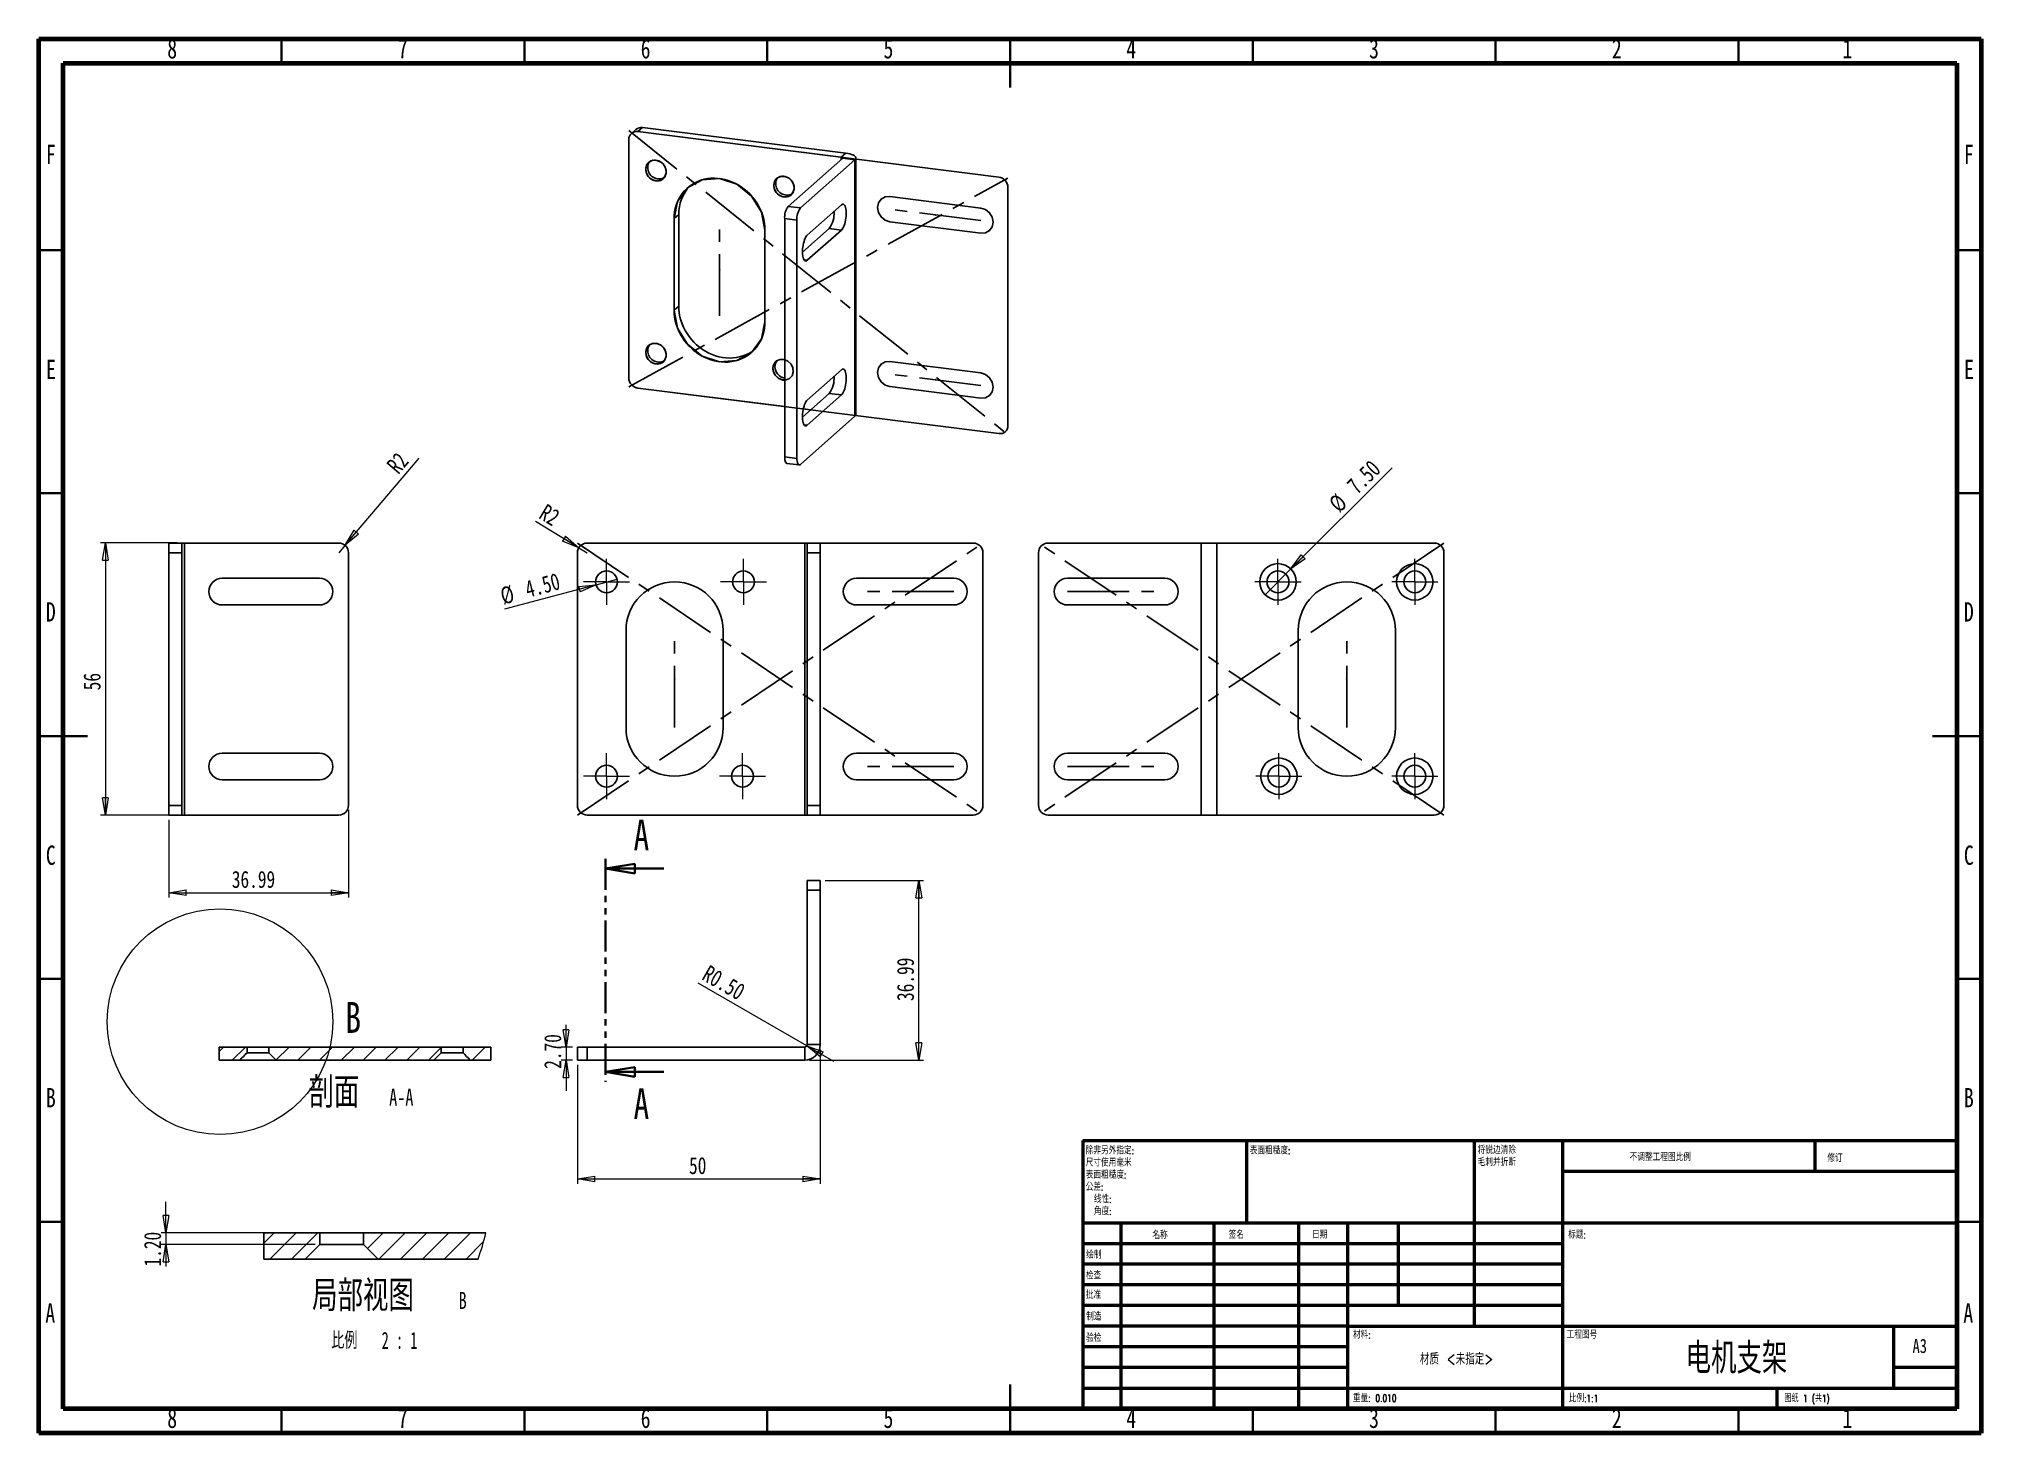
# Model space of a CAD drawing. Header units: millimetres. Extents: x 15 to 415, y 5 to 292.
import ezdxf

# ---------------------------------------------------------------- set-up
doc = ezdxf.new("R2010")
doc.units = ezdxf.units.MM
doc.header["$PDSIZE"] = -1
doc.linetypes.add('CENTERX2', pattern=[20.32, 12.7, -2.54, 2.54, -2.54])
doc.linetypes.add('PHANTOM', pattern=[12.7, 6.35, -1.27, 1.27, -1.27, 1.27, -1.27])
doc.styles.add('SLDTEXTSTYLE0', font='TXT', dxfattribs={"width": 0.75})
doc.styles.add('SLDTEXTSTYLE1', font='TXT', dxfattribs={"width": 0.75, "bigfont": 'bigfont'})
doc.styles.add('SLDTEXTSTYLE2', font='TXT', dxfattribs={"width": 0.694444, "bigfont": 'bigfont'})
doc.styles.add('SLDTEXTSTYLE3', font='TXT', dxfattribs={"width": 0.7})
doc.styles.add('SLDTEXTSTYLE4', font='TXT', dxfattribs={"width": 0.7, "bigfont": 'bigfont'})
doc.styles.add('SLDTEXTSTYLE5', font='TXT', dxfattribs={"width": 0.62})
doc.dimstyles.new('SLDDIMSTYLE0', dxfattribs={"dimtxt": 3.5, "dimasz": 3.556, "dimexe": 0, "dimexo": 0.0625, "dimgap": 0.875, "dimtad": 1, "dimrnd": 1e-09, "dimzin": 12, "dimdsep": 46, "dimtxsty": 'SLDTEXTSTYLE0', "dimblk1": 'CLOSED', "dimblk2": 'CLOSED', "dimsah": 1, "dimcen": 0, "dimadec": 0, "dimazin": 3, "dimtfac": 1, "dimtofl": 0, "dimtmove": 0, "dimatfit": 3, "dimldrblk": 'CLOSED', "dimfxl": 1, "dimfrac": 2, "dimtolj": 1, "dimtzin": 12, "dimarcsym": 0})
doc.dimstyles.new('SLDDIMSTYLE1', dxfattribs={"dimtxt": 3.5, "dimasz": 3.556, "dimexe": 0, "dimexo": 0.0625, "dimgap": 0.875, "dimtad": 1, "dimrnd": 1e-09, "dimzin": 4, "dimdsep": 46, "dimtxsty": 'SLDTEXTSTYLE0', "dimblk1": 'NONE', "dimblk2": 'CLOSED', "dimsah": 1, "dimcen": 0, "dimadec": 0, "dimazin": 1, "dimtfac": 1, "dimtmove": 0, "dimatfit": 3, "dimldrblk": 'NONE', "dimfxl": 1, "dimfrac": 2, "dimtolj": 1, "dimtzin": 12, "dimarcsym": 0})
doc.dimstyles.new('SLDDIMSTYLE2', dxfattribs={"dimtxt": 3.5, "dimasz": 3.556, "dimexe": 0, "dimexo": 0.0625, "dimgap": 0.875, "dimtad": 1, "dimrnd": 1e-09, "dimzin": 12, "dimdsep": 46, "dimtxsty": 'SLDTEXTSTYLE0', "dimblk1": 'CLOSED', "dimblk2": 'CLOSED', "dimsah": 1, "dimcen": 0.09, "dimadec": 0, "dimazin": 3, "dimtfac": 1, "dimtofl": 0, "dimtmove": 0, "dimatfit": 3, "dimldrblk": 'CLOSED', "dimfxl": 1, "dimfrac": 2, "dimtolj": 1, "dimtzin": 12, "dimarcsym": 0})
doc.dimstyles.new('SLDDIMSTYLE3', dxfattribs={"dimtxt": 3.5, "dimasz": 3.556, "dimexe": 0, "dimexo": 0.0625, "dimgap": 0.875, "dimtad": 1, "dimrnd": 1e-09, "dimzin": 4, "dimdsep": 46, "dimtxsty": 'SLDTEXTSTYLE0', "dimblk1": 'CLOSED', "dimblk2": 'CLOSED', "dimsah": 1, "dimcen": 0.09, "dimadec": 0, "dimazin": 1, "dimtfac": 1, "dimtmove": 0, "dimatfit": 0, "dimldrblk": 'CLOSED', "dimfxl": 1, "dimfrac": 2, "dimtolj": 1, "dimtzin": 12, "dimarcsym": 0})
doc.dimstyles.new('SLDDIMSTYLE4', dxfattribs={"dimtxt": 3.5, "dimasz": 3.556, "dimexe": 0, "dimexo": 0.0625, "dimgap": 0.875, "dimtad": 1, "dimrnd": 1e-09, "dimzin": 0, "dimdsep": 46, "dimtxsty": 'SLDTEXTSTYLE0', "dimblk1": 'CLOSED', "dimblk2": 'CLOSED', "dimsah": 1, "dimcen": 0, "dimadec": 0, "dimazin": 0, "dimtfac": 1, "dimtofl": 0, "dimtmove": 1, "dimatfit": 3, "dimldrblk": 'CLOSED', "dimfxl": 1, "dimfrac": 2, "dimtolj": 1, "dimtzin": 12, "dimarcsym": 0})
doc.dimstyles.new('SLDDIMSTYLE5', dxfattribs={"dimtxt": 3.5, "dimasz": 3.556, "dimexe": 0, "dimexo": 0.0625, "dimgap": 0.875, "dimtad": 1, "dimlfac": 0.5, "dimrnd": 1e-09, "dimzin": 4, "dimdsep": 46, "dimtxsty": 'SLDTEXTSTYLE0', "dimblk1": 'CLOSED', "dimblk2": 'CLOSED', "dimsah": 1, "dimcen": 0.09, "dimadec": 0, "dimazin": 1, "dimtfac": 1, "dimtmove": 0, "dimatfit": 0, "dimldrblk": 'CLOSED', "dimfxl": 1, "dimfrac": 2, "dimtolj": 1, "dimtzin": 12, "dimarcsym": 0})

msp = doc.modelspace()

# ---------------------------------------------------------------- texts
at = {"color": 7, "linetype": 'Continuous', "lineweight": 0}
for s, insert, char_height, attachment_point, style in [('8', (42.46, 291.946), 3.969, 2, 'SLDTEXTSTYLE0'), ('7', (89.96, 291.946), 3.969, 2, 'SLDTEXTSTYLE0'), ('6', (139.96, 291.946), 3.969, 2, 'SLDTEXTSTYLE0'), ('5', (189.96, 291.946), 3.969, 2, 'SLDTEXTSTYLE0'), ('4', (239.96, 291.946), 3.969, 2, 'SLDTEXTSTYLE0'), ('3', (289.96, 291.946), 3.969, 2, 'SLDTEXTSTYLE0'), ('2', (339.96, 291.946), 3.969, 2, 'SLDTEXTSTYLE0'), ('1', (387.46, 291.946), 3.969, 2, 'SLDTEXTSTYLE0'), ('F', (17.458, 270.196), 3.969, 2, 'SLDTEXTSTYLE0'), ('F', (412.458, 270.196), 3.969, 2, 'SLDTEXTSTYLE0'), ('E', (17.508, 225.946), 3.969, 2, 'SLDTEXTSTYLE0'), ('E', (412.508, 225.946), 3.969, 2, 'SLDTEXTSTYLE0'), ('D', (17.453, 176.037), 3.969, 2, 'SLDTEXTSTYLE0'), ('D', (412.453, 176.037), 3.969, 2, 'SLDTEXTSTYLE0'), ('C', (17.459, 125.946), 3.969, 2, 'SLDTEXTSTYLE0'), ('C', (412.459, 125.946), 3.969, 2, 'SLDTEXTSTYLE0'), ('B', (17.471, 76.037), 3.969, 2, 'SLDTEXTSTYLE0'), ('B', (412.471, 76.037), 3.969, 2, 'SLDTEXTSTYLE0'), ('表面粗糙度:', (264.371, 63.919), 1.5, 1, 'SLDTEXTSTYLE1'), ('不调整工程图比例', (342.615, 62.533), 1.5, 1, 'SLDTEXTSTYLE1'), ('修订', (383.328, 62.335), 1.5, 1, 'SLDTEXTSTYLE1'), ('名称', (244.322, 46.501), 1.5, 1, 'SLDTEXTSTYLE1'), ('签名', (260.034, 46.562), 1.5, 1, 'SLDTEXTSTYLE1'), ('日期', (277.215, 46.576), 1.5, 1, 'SLDTEXTSTYLE1'), ('标题:', (329.956, 46.576), 1.5, 1, 'SLDTEXTSTYLE1'), ('绘制', (230.685, 42.43), 1.5, 1, 'SLDTEXTSTYLE1'), ('检查', (230.624, 38.154), 1.5, 1, 'SLDTEXTSTYLE1'), ('批准', (230.622, 34.177), 1.5, 1, 'SLDTEXTSTYLE1'), ('A', (17.34, 31.696), 3.969, 2, 'SLDTEXTSTYLE0'), ('制造', (230.682, 29.734), 1.5, 1, 'SLDTEXTSTYLE1'), ('A', (412.34, 31.696), 3.969, 2, 'SLDTEXTSTYLE0'), ('验检', (230.677, 25.35), 1.5, 1, 'SLDTEXTSTYLE1'), ('材料:', (285.646, 25.986), 1.5, 1, 'SLDTEXTSTYLE1'), ('工程图号', (329.629, 25.986), 1.5, 1, 'SLDTEXTSTYLE1'), ('电机支架', (364.612, 23.607), 6.35, 2, 'SLDTEXTSTYLE1'), ('A3', (400.871, 24.406), 2.9104, 1, 'SLDTEXTSTYLE0'), ('材质 <未指定>', (306.966, 21.486), 2.3813, 2, 'SLDTEXTSTYLE1'), ('重量: 0.010', (285.618, 12.949), 1.4986, 1, 'SLDTEXTSTYLE1'), ('比例:1:1', (330.074, 12.9), 1.5, 1, 'SLDTEXTSTYLE1'), ('图纸 1 (共1)', (374.478, 12.9), 1.5, 1, 'SLDTEXTSTYLE2'), ('8', (42.46, 10.037), 3.969, 2, 'SLDTEXTSTYLE0'), ('7', (89.96, 10.037), 3.969, 2, 'SLDTEXTSTYLE0'), ('6', (139.96, 10.037), 3.969, 2, 'SLDTEXTSTYLE0'), ('5', (189.96, 10.037), 3.969, 2, 'SLDTEXTSTYLE0'), ('4', (239.96, 10.037), 3.969, 2, 'SLDTEXTSTYLE0'), ('3', (289.96, 10.037), 3.969, 2, 'SLDTEXTSTYLE0'), ('2', (339.96, 10.037), 3.969, 2, 'SLDTEXTSTYLE0'), ('1', (387.46, 10.037), 3.969, 2, 'SLDTEXTSTYLE0')]:
    msp.add_mtext(s, dxfattribs=dict(at, insert=insert, char_height=char_height, attachment_point=attachment_point, style=style))
at = {"color": 7, "linetype": 'Continuous', "char_height": 6.35, "attachment_point": 1, "style": 'SLDTEXTSTYLE0'}
for insert in [(137.466, 131.292), (137.466, 75.985)]:
    msp.add_mtext('A', dxfattribs=dict(at, insert=insert))
at = {"color": 7, "linetype": 'Continuous', "lineweight": 18, "insert": (78.118, 93.747), "char_height": 6.35, "attachment_point": 1, "style": 'SLDTEXTSTYLE0'}
msp.add_mtext('B', dxfattribs=at)

# ---------------------------------------------------------------- blocks, each defined once
blk = doc.blocks.new('SW_NOTE_0')
at = {"color": 0, "linetype": 'Continuous', "lineweight": 0, "char_height": 1.5, "attachment_point": 1, "style": 'SLDTEXTSTYLE1'}
for s, insert in [('除非另外指定:', (0, 1.93)), ('表面粗糙度:', (0, -3.07)), ('尺寸使用毫米', (0, -0.57)), ('公差:', (0, -5.57)), ('线性:', (1.69, -8.07)), ('角度:', (1.69, -10.57))]:
    blk.add_mtext(s, dxfattribs=dict(at, insert=insert))
blk = doc.blocks.new('SW_NOTE_1')
at = {"color": 0, "linetype": 'Continuous', "lineweight": 0, "char_height": 1.5, "attachment_point": 1, "style": 'SLDTEXTSTYLE1'}
for s, insert in [('将锐边清除', (0, 1.93)), ('毛刺并折断', (0, -0.57))]:
    blk.add_mtext(s, dxfattribs=dict(at, insert=insert))
blk = doc.blocks.new('_Closed')
at = {"color": 0, "linetype": 'ByBlock', "lineweight": -2}
for p, q in [((-1, 0.166667), (0, 0)), ((-1, 0.166667), (-1, -0.166667)), ((0, 0), (-1, -0.166667)), ((0, 0), (-1, 0))]:
    blk.add_line(p, q, dxfattribs=at)
blk = doc.blocks.new('_D')
at = {"color": 7, "linetype": 'Continuous', "lineweight": 18, "transparency": 16777216}
for q in [(117.28, 192.65), (127.92, 186.23)]:
    blk.add_line((126.21, 187.26), q, dxfattribs=at)
at = {"color": 7, "linetype": 'Continuous', "lineweight": 18, "transparency": 16777216, "xscale": 3.556, "yscale": 3.556, "rotation": 328.8845083112616}
blk.add_blockref('_Closed', (126.21, 187.26, -15.8), dxfattribs=at)
at = {"color": 7, "linetype": 'Continuous', "lineweight": 18, "transparency": 16777216, "insert": (119.56, 196.43), "char_height": 3.5, "attachment_point": 1, "rotation": 328.8845, "style": 'SLDTEXTSTYLE0'}
blk.add_mtext('R2', dxfattribs=at)
blk = doc.blocks.new('_D_1')
at = {"color": 7, "linetype": 'Continuous', "lineweight": 18, "transparency": 16777216}
for q in [(134.09, 180.81), (110.89, 174.59)]:
    blk.add_line((129.75, 179.64), q, dxfattribs=at)
at = {"color": 7, "linetype": 'Continuous', "lineweight": 18, "transparency": 16777216, "xscale": 3.556, "yscale": 3.556, "rotation": 14.9999999999998}
blk.add_blockref('_Closed', (129.75, 179.64, -15.8), dxfattribs=at)
at = {"color": 7, "linetype": 'Continuous', "lineweight": 18, "transparency": 16777216, "char_height": 3.5, "attachment_point": 1, "rotation": 15, "style": 'SLDTEXTSTYLE0'}
for s, insert in [('4.50', (114.82, 180.32)), ('%%c', (109.73, 178.9))]:
    blk.add_mtext(s, dxfattribs=dict(at, insert=insert))
blk = doc.blocks.new('_None')
blk = doc.blocks.new('SW_CENTERMARKSYMBOL_0')
at = {"color": 0, "linetype": 'Continuous', "lineweight": 0}
for p, q in [((0, 2.5), (0, 4.75)), ((-2.5, 0), (-4.75, 0)), ((0, 0), (-2.5, 0)), ((0, 0), (0, 2.5)), ((0, 0), (0, -2.5)), ((0, 0), (2.5, 0)), ((2.5, 0), (4.75, 0)), ((0, -2.5), (0, -4.75))]:
    blk.add_line(p, q, dxfattribs=at)
blk = doc.blocks.new('SW_CENTERMARKSYMBOL_1')
at = {"color": 0, "linetype": 'Continuous', "lineweight": 0}
for p, q in [((0, 2.5), (0, 4.75)), ((-2.5, 0), (-4.75, 0)), ((0, 0), (-2.5, 0)), ((0, 0), (0, 2.5)), ((0, 0), (0, -2.5)), ((0, 0), (2.5, 0)), ((2.5, 0), (4.75, 0)), ((0, -2.5), (0, -4.75))]:
    blk.add_line(p, q, dxfattribs=at)
blk = doc.blocks.new('SW_CENTERMARKSYMBOL_2')
at = {"color": 0, "linetype": 'Continuous', "lineweight": 0}
for p, q in [((0, 2.5), (0, 4.75)), ((-2.5, 0), (-4.75, 0)), ((0, 0), (-2.5, 0)), ((0, 0), (0, 2.5)), ((0, 0), (0, -2.5)), ((0, 0), (2.5, 0)), ((2.5, 0), (4.75, 0)), ((0, -2.5), (0, -4.75))]:
    blk.add_line(p, q, dxfattribs=at)
blk = doc.blocks.new('SW_CENTERMARKSYMBOL_3')
at = {"color": 0, "linetype": 'Continuous', "lineweight": 0}
for p, q in [((0, 2.5), (0, 4.75)), ((-2.5, 0), (-4.75, 0)), ((0, 0), (-2.5, 0)), ((0, 0), (0, 2.5)), ((0, 0), (0, -2.5)), ((0, 0), (2.5, 0)), ((2.5, 0), (4.75, 0)), ((0, -2.5), (0, -4.75))]:
    blk.add_line(p, q, dxfattribs=at)
blk = doc.blocks.new('_D_2')
at = {"color": 7, "linetype": 'Continuous', "lineweight": 18, "transparency": 16777216}
for p, q in [((78.77, 133.23), (78.77, 115.23)), ((41.78, 131.23), (41.78, 115.23)), ((41.78, 116.23), (78.77, 116.23))]:
    blk.add_line(p, q, dxfattribs=at)
at = {"color": 7, "linetype": 'Continuous', "lineweight": 18, "transparency": 16777216, "xscale": 3.556, "yscale": 3.556, "rotation": 180.0000000000004}
blk.add_blockref('_Closed', (41.78, 116.23, -16.75), dxfattribs=at)
at = {"color": 7, "linetype": 'Continuous', "lineweight": 18, "transparency": 16777216, "xscale": 3.556, "yscale": 3.556}
blk.add_blockref('_Closed', (78.77, 116.23, -16.75), dxfattribs=at)
at = {"color": 7, "linetype": 'Continuous', "lineweight": 18, "transparency": 16777216, "insert": (54.74, 120.74), "char_height": 3.5, "attachment_point": 1, "style": 'SLDTEXTSTYLE0'}
blk.add_mtext('36.99', dxfattribs=at)
blk = doc.blocks.new('_D_3')
at = {"color": 7, "linetype": 'Continuous', "lineweight": 18, "transparency": 16777216}
for p, q in [((43.48, 188.23), (27.71, 188.23)), ((28.71, 188.23), (28.71, 132.23)), ((43.48, 132.23), (27.71, 132.23))]:
    blk.add_line(p, q, dxfattribs=at)
at = {"color": 7, "linetype": 'Continuous', "lineweight": 18, "transparency": 16777216, "xscale": 3.556, "yscale": 3.556}
for p, rotation in [((28.71, 188.23, -16.75), 90.00000000000037), ((28.71, 132.23, -16.75), 270.0000000000004)]:
    blk.add_blockref('_Closed', p, dxfattribs=dict(at, rotation=rotation))
at = {"color": 7, "linetype": 'Continuous', "lineweight": 18, "transparency": 16777216, "insert": (24.19, 157.9), "char_height": 3.5, "attachment_point": 1, "rotation": 90, "style": 'SLDTEXTSTYLE0'}
blk.add_mtext('56', dxfattribs=at)
blk = doc.blocks.new('_D_4')
at = {"color": 7, "linetype": 'Continuous', "lineweight": 18, "transparency": 16777216}
for q in [(93.31, 205.68), (76.77, 186.23)]:
    blk.add_line((78.07, 187.75), q, dxfattribs=at)
at = {"color": 7, "linetype": 'Continuous', "lineweight": 18, "transparency": 16777216, "xscale": 3.556, "yscale": 3.556, "rotation": 229.6319067888719}
blk.add_blockref('_Closed', (78.07, 187.75, -16.75), dxfattribs=at)
at = {"color": 7, "linetype": 'Continuous', "lineweight": 18, "transparency": 16777216, "insert": (86.38, 204.46), "char_height": 3.5, "attachment_point": 1, "rotation": 49.6319, "style": 'SLDTEXTSTYLE0'}
blk.add_mtext('R2', dxfattribs=at)
blk = doc.blocks.new('_D_5')
at = {"color": 7, "linetype": 'Continuous', "lineweight": 18, "transparency": 16777216}
for p, q in [((123.58, 84.48), (123.58, 89.04)), ((124.92, 84.48), (122.58, 84.48)), ((123.58, 84.48), (123.58, 81.78)), ((124.92, 81.78), (122.58, 81.78)), ((123.58, 81.78), (123.58, 75.43))]:
    blk.add_line(p, q, dxfattribs=at)
at = {"color": 7, "linetype": 'Continuous', "lineweight": 18, "transparency": 16777216, "xscale": 3.556, "yscale": 3.556}
for p, rotation in [((123.58, 84.48), 270.0000000000004), ((123.58, 81.78), 90.0000000000004)]:
    blk.add_blockref('_Closed', p, dxfattribs=dict(at, rotation=rotation))
at = {"color": 7, "linetype": 'Continuous', "lineweight": 18, "transparency": 16777216, "insert": (119.07, 79.99), "char_height": 3.5, "attachment_point": 1, "rotation": 90, "style": 'SLDTEXTSTYLE0'}
blk.add_mtext('2.70', dxfattribs=at)
blk = doc.blocks.new('_D_6')
at = {"color": 7, "linetype": 'Continuous', "lineweight": 18, "transparency": 16777216}
for p, q in [((125.92, 80.78), (125.92, 56.32)), ((175.92, 83.98), (175.92, 56.32)), ((125.92, 57.32), (175.92, 57.32))]:
    blk.add_line(p, q, dxfattribs=at)
at = {"color": 7, "linetype": 'Continuous', "lineweight": 18, "transparency": 16777216, "xscale": 3.556, "yscale": 3.556, "rotation": 180.0000000000004}
blk.add_blockref('_Closed', (125.92, 57.32), dxfattribs=at)
at = {"color": 7, "linetype": 'Continuous', "lineweight": 18, "transparency": 16777216, "xscale": 3.556, "yscale": 3.556}
blk.add_blockref('_Closed', (175.92, 57.32), dxfattribs=at)
at = {"color": 7, "linetype": 'Continuous', "lineweight": 18, "transparency": 16777216, "insert": (148.9, 61.83), "char_height": 3.5, "attachment_point": 1, "style": 'SLDTEXTSTYLE0'}
blk.add_mtext('50', dxfattribs=at)
blk = doc.blocks.new('_D_7')
at = {"color": 7, "linetype": 'Continuous', "lineweight": 18, "transparency": 16777216}
for p, q in [((176.92, 118.77), (197.22, 118.77)), ((196.22, 81.78), (196.22, 118.77)), ((173.72, 81.78), (197.22, 81.78))]:
    blk.add_line(p, q, dxfattribs=at)
at = {"color": 7, "linetype": 'Continuous', "lineweight": 18, "transparency": 16777216, "xscale": 3.556, "yscale": 3.556}
for p, rotation in [((196.22, 118.77), 90.0000000000004), ((196.22, 81.78), 270.0000000000004)]:
    blk.add_blockref('_Closed', p, dxfattribs=dict(at, rotation=rotation))
at = {"color": 7, "linetype": 'Continuous', "lineweight": 18, "transparency": 16777216, "insert": (191.71, 93.95), "char_height": 3.5, "attachment_point": 1, "rotation": 90, "style": 'SLDTEXTSTYLE0'}
blk.add_mtext('36.99', dxfattribs=at)
blk = doc.blocks.new('_D_8')
at = {"color": 7, "linetype": 'Continuous', "lineweight": 18, "transparency": 16777216}
for q in [(150.81, 97.6), (178.65, 81.56)]:
    blk.add_line((173.15, 84.73), q, dxfattribs=at)
at = {"color": 7, "linetype": 'Continuous', "lineweight": 18, "transparency": 16777216, "xscale": 3.556, "yscale": 3.556, "rotation": 150.0615416288288}
blk.add_blockref('_Closed', (173.15, 84.73), dxfattribs=at)
at = {"color": 7, "linetype": 'Continuous', "lineweight": 18, "transparency": 16777216, "insert": (153.07, 101.5), "char_height": 3.5, "attachment_point": 1, "rotation": 330, "style": 'SLDTEXTSTYLE0'}
blk.add_mtext('R0.50', dxfattribs=at)
blk = doc.blocks.new('_D_9')
at = {"color": 7, "linetype": 'Continuous', "lineweight": 18, "transparency": 16777216}
for q in [(293.67, 203.71), (267.53, 177.57)]:
    blk.add_line((272.84, 182.88), q, dxfattribs=at)
at = {"color": 7, "linetype": 'Continuous', "lineweight": 18, "transparency": 16777216, "xscale": 3.556, "yscale": 3.556, "rotation": 225.0000000000001}
blk.add_blockref('_Closed', (272.84, 182.88, 15.8), dxfattribs=at)
at = {"color": 7, "linetype": 'Continuous', "lineweight": 18, "transparency": 16777216, "char_height": 3.5, "attachment_point": 1, "rotation": 45, "style": 'SLDTEXTSTYLE0'}
for s, insert in [('7.50', (284.06, 200.53)), ('%%c', (280.36, 196.76))]:
    blk.add_mtext(s, dxfattribs=dict(at, insert=insert))
blk = doc.blocks.new('SW_CENTERMARKSYMBOL_4')
at = {"color": 0, "linetype": 'Continuous', "lineweight": 0}
for p, q in [((0, 2.5), (0, 4.75)), ((-2.5, 0), (-4.75, 0)), ((0, 0), (-2.5, 0)), ((0, 0), (0, 2.5)), ((0, 0), (0, -2.5)), ((0, 0), (2.5, 0)), ((2.5, 0), (4.75, 0)), ((0, -2.5), (0, -4.75))]:
    blk.add_line(p, q, dxfattribs=at)
blk = doc.blocks.new('SW_CENTERMARKSYMBOL_5')
at = {"color": 0, "linetype": 'Continuous', "lineweight": 0}
for p, q in [((0, 2.5), (0, 4.75)), ((-2.5, 0), (-4.75, 0)), ((0, 0), (-2.5, 0)), ((0, 0), (0, 2.5)), ((0, 0), (0, -2.5)), ((0, 0), (2.5, 0)), ((2.5, 0), (4.75, 0)), ((0, -2.5), (0, -4.75))]:
    blk.add_line(p, q, dxfattribs=at)
blk = doc.blocks.new('SW_CENTERMARKSYMBOL_6')
at = {"color": 0, "linetype": 'Continuous', "lineweight": 0}
for p, q in [((0, 2.5), (0, 4.75)), ((-2.5, 0), (-4.75, 0)), ((0, 0), (-2.5, 0)), ((0, 0), (0, 2.5)), ((0, 0), (0, -2.5)), ((0, 0), (2.5, 0)), ((2.5, 0), (4.75, 0)), ((0, -2.5), (0, -4.75))]:
    blk.add_line(p, q, dxfattribs=at)
blk = doc.blocks.new('SW_CENTERMARKSYMBOL_7')
at = {"color": 0, "linetype": 'Continuous', "lineweight": 0}
for p, q in [((0, 2.5), (0, 4.75)), ((-2.5, 0), (-4.75, 0)), ((0, 0), (-2.5, 0)), ((0, 0), (0, 2.5)), ((0, 0), (0, -2.5)), ((0, 0), (2.5, 0)), ((2.5, 0), (4.75, 0)), ((0, -2.5), (0, -4.75))]:
    blk.add_line(p, q, dxfattribs=at)
blk = doc.blocks.new('SW_NOTE_2')
at = {"color": 0, "linetype": 'Continuous', "lineweight": 0, "attachment_point": 2}
for s, insert, char_height, style in [('剖面', (8.33, 8.19), 6.35, 'SLDTEXTSTYLE1'), ('A-A', (22.23, 5.8), 3.5, 'SLDTEXTSTYLE3')]:
    blk.add_mtext(s, dxfattribs=dict(at, insert=insert, char_height=char_height, style=style))
blk = doc.blocks.new('SW_HATCH_0')
at = {"color": 0, "linetype": 'Continuous', "lineweight": 18}
for p, q in [((0, 0), (-2.12, -2.12)), ((4.49, 0), (-0.91, -5.4)), ((8.98, 0), (3.58, -5.4)), ((22.45, 0), (19.21, -3.24)), ((26.94, 0), (21.54, -5.4)), ((31.43, 0), (26.03, -5.4)), ((35.92, 0), (30.52, -5.4)), ((40.41, 0), (35.01, -5.4)), ((43.12, -1.78), (39.5, -5.4))]:
    blk.add_line(p, q, dxfattribs=at)
blk = doc.blocks.new('_D_10')
at = {"color": 7, "linetype": 'Continuous', "lineweight": 18, "transparency": 16777216}
for p, q in [((41.18, 46.23), (41.18, 52.58)), ((71.88, 46.23), (40.18, 46.23)), ((41.18, 46.23), (41.18, 43.83)), ((71.88, 43.83), (40.18, 43.83)), ((41.18, 43.83), (41.18, 39.3))]:
    blk.add_line(p, q, dxfattribs=at)
at = {"color": 7, "linetype": 'Continuous', "lineweight": 18, "transparency": 16777216, "xscale": 3.556, "yscale": 3.556}
for p, rotation in [((41.18, 46.23, 77.69), 270.0000000000002), ((41.18, 43.83, 77.69), 90.00000000000024)]:
    blk.add_blockref('_Closed', p, dxfattribs=dict(at, rotation=rotation))
at = {"color": 7, "linetype": 'Continuous', "lineweight": 18, "transparency": 16777216, "insert": (36.67, 39.3), "char_height": 3.5, "attachment_point": 1, "rotation": 90, "style": 'SLDTEXTSTYLE0'}
blk.add_mtext('1.20', dxfattribs=at)
blk = doc.blocks.new('SW_NOTE_3')
at = {"color": 0, "linetype": 'Continuous', "lineweight": 0, "attachment_point": 2}
for s, insert, char_height, style in [('局部视图', (16.67, 8.19), 6.35, 'SLDTEXTSTYLE1'), ('B', (37.2, 5.8), 3.5, 'SLDTEXTSTYLE3'), ('比例', (12.83, -2.41), 3.5, 'SLDTEXTSTYLE4'), ('2 : 1', (24.2, -2.41), 3.5, 'SLDTEXTSTYLE5')]:
    blk.add_mtext(s, dxfattribs=dict(at, insert=insert, char_height=char_height, style=style))

# ---------------------------------------------------------------- dimensions: what is measured, and where the dimension line sits
at = {"color": 7, "linetype": 'Continuous', "lineweight": 18}
for center, mpoint, dimstyle, picture, middle in [((76.774, 186.225), (78.069, 187.749), 'SLDDIMSTYLE0', '_D_4', (91.664, 203.741)), ((127.919, 186.225), (126.207, 187.259), 'SLDDIMSTYLE0', '_D', (119.287, 191.436)), ((172.719, 84.98), (173.152, 84.73), 'SLDDIMSTYLE4', '_D_8', (155.805, 94.745))]:
    dim = msp.add_radius_dim(center=center, mpoint=mpoint, dimstyle=dimstyle, dxfattribs=at)
    dim.commit()
    dim.dimension.update_dxf_attribs({"geometry": picture, "text_midpoint": middle, "dimtype": 164})
for p1, p2, picture, middle in [((267.534, 177.574), (272.837, 182.877), '_D_9', (288.711, 198.751)), ((134.092, 180.808), (129.746, 179.643), '_D_1', (117.558, 176.377))]:
    dim = msp.add_diameter_dim_2p(p1=p1, p2=p2, dimstyle='SLDDIMSTYLE1', dxfattribs=at)
    dim.commit()
    dim.dimension.update_dxf_attribs({"geometry": picture, "text_midpoint": middle, "dimtype": 163})
for base, p1, p2, dimstyle, picture, middle in [((28.706, 132.225), (44.48, 188.225), (44.48, 132.225), 'SLDDIMSTYLE2', '_D_3', (28.706, 160.483)), ((196.218, 118.774), (172.719, 81.78), (175.919, 118.774), 'SLDDIMSTYLE2', '_D_7', (196.218, 99.772)), ((123.584, 81.78), (125.919, 84.48), (125.919, 81.78), 'SLDDIMSTYLE3', '_D_5', (123.584, 84.518)), ((41.181, 43.834), (72.881, 46.234), (72.881, 43.834), 'SLDDIMSTYLE5', '_D_10', (41.181, 43.83))]:
    dim = msp.add_linear_dim(base=base, p1=p1, p2=p2, angle=90, dimstyle=dimstyle, dxfattribs=at)
    dim.commit()
    dim.dimension.update_dxf_attribs({"geometry": picture, "text_midpoint": middle, "dimtype": 160})
for base, p1, p2, picture, middle in [((78.774, 116.225), (41.78, 132.225), (78.774, 134.225), '_D_2', (60.557, 116.225)), ((175.919, 57.315), (125.919, 81.78), (175.919, 84.98), '_D_6', (151.487, 57.315))]:
    dim = msp.add_linear_dim(base=base, p1=p1, p2=p2, dimstyle='SLDDIMSTYLE2', dxfattribs=at)
    dim.commit()
    dim.dimension.update_dxf_attribs({"geometry": picture, "text_midpoint": middle, "dimtype": 160})

# ---------------------------------------------------------------- hatches: boundary and pattern name
at = {"linetype": 'Continuous', "lineweight": 18}
h = msp.add_hatch(dxfattribs=at)
h.set_pattern_fill('ANSI31', angle=3e-322, style=0)
edge = h.paths.add_edge_path(flags=0)
edge.add_line((52.11, 84.48), (52.11, 81.78))
edge.add_line((52.11, 81.78), (56.365, 81.78))
edge.add_spline(control_points=[(56.365, 81.78), (56.866, 82.28), (57.367, 82.78), (57.868, 83.28)], knot_values=[0.0064922, 0.0064922, 0.0064922, 0.0064922, 0.0086159, 0.0086159, 0.0086159, 0.0086159], weights=[1, 1, 1, 1], degree=3, periodic=0)
edge.add_line((57.868, 83.28), (57.868, 84.48))
edge.add_line((57.868, 84.48), (52.11, 84.48))
h = msp.add_hatch(dxfattribs=at)
h.set_pattern_fill('ANSI31', angle=3e-322, style=0)
edge = h.paths.add_edge_path(flags=0)
edge.add_spline(control_points=[(96.365, 81.78), (96.866, 82.28), (97.367, 82.78), (97.868, 83.28)], knot_values=[0.0064922, 0.0064922, 0.0064922, 0.0064922, 0.0086159, 0.0086159, 0.0086159, 0.0086159], weights=[1, 1, 1, 1], degree=3, periodic=0)
edge.add_line((97.868, 83.28), (97.868, 84.48))
edge.add_line((97.868, 84.48), (62.352, 84.48))
edge.add_line((62.352, 84.48), (62.352, 83.28))
edge.add_spline(control_points=[(62.352, 83.28), (62.853, 82.78), (63.354, 82.28), (63.855, 81.78)], knot_values=[0.0147333, 0.0147333, 0.0147333, 0.0147333, 0.016855, 0.016855, 0.016855, 0.016855], weights=[1, 1, 1, 1], degree=3, periodic=0)
edge.add_line((63.855, 81.78), (96.365, 81.78))
h = msp.add_hatch(dxfattribs=at)
h.set_pattern_fill('ANSI31', angle=3e-322, style=0)
edge = h.paths.add_edge_path(flags=0)
edge.add_line((108.11, 81.78), (108.11, 84.48))
edge.add_line((108.11, 84.48), (102.352, 84.48))
edge.add_line((102.352, 84.48), (102.352, 83.28))
edge.add_spline(control_points=[(102.352, 83.28), (102.853, 82.78), (103.354, 82.28), (103.855, 81.78)], knot_values=[0.0147333, 0.0147333, 0.0147333, 0.0147333, 0.016855, 0.016855, 0.016855, 0.016855], weights=[1, 1, 1, 1], degree=3, periodic=0)
edge.add_line((103.855, 81.78), (108.11, 81.78))

# ---------------------------------------------------------------- linework, layer by layer
at = {"color": 7, "linetype": 'Continuous', "lineweight": 70}
for p, q in [((15, 5), (15, 292)), ((15, 292), (415, 292)), ((415, 292), (415, 5)), ((20, 10), (20, 287)), ((20, 287), (410, 287)), ((410, 287), (410, 10)), ((410, 10), (20, 10)), ((415, 5), (15, 5))]:
    msp.add_line(p, q, dxfattribs=at)
at = {"color": 7, "linetype": 'Continuous', "lineweight": 35}
for p, q in [((65, 287), (65, 292)), ((115, 287), (115, 292)), ((165, 287), (165, 292)), ((215, 292), (215, 282)), ((215, 287), (215, 292)), ((265, 287), (265, 292)), ((315, 287), (315, 292)), ((365, 287), (365, 292)), ((20, 248.5), (15, 248.5)), ((410, 248.5), (415, 248.5)), ((20, 198.5), (15, 198.5)), ((410, 198.5), (415, 198.5)), ((15, 148.5), (25, 148.5)), ((20, 148.5), (15, 148.5)), ((415, 148.5), (405, 148.5)), ((410, 148.5), (415, 148.5)), ((143.726, 121.213), (131.726, 121.213)), ((20, 98.5), (15, 98.5)), ((410, 98.5), (415, 98.5)), ((143.726, 79.341), (131.726, 79.341)), ((20, 48.5), (15, 48.5)), ((410, 48.5), (415, 48.5)), ((215, 5), (215, 15)), ((65, 10), (65, 5)), ((115, 10), (115, 5)), ((165, 10), (165, 5)), ((215, 10), (215, 5)), ((265, 10), (265, 5)), ((315, 10), (315, 5)), ((365, 10), (365, 5))]:
    msp.add_line(p, q, dxfattribs=at)
at = {"color": 7, "linetype": 'CENTERX2'}
for p, q in [((136.476, 273.148), (214.583, 210.51)), ((136.476, 220.351), (214.583, 263.308)), ((208.97, 254.587), (190.262, 256.944)), ((155.184, 234.964), (155.184, 253.821)), ((208.97, 220.645), (190.262, 223.003)), ((125.919, 188.225), (209.419, 132.225)), ((125.919, 132.225), (209.419, 188.225)), ((304.365, 188.225), (220.865, 132.225)), ((304.365, 132.225), (220.865, 188.225)), ((203.419, 178.225), (183.419, 178.225)), ((226.865, 178.225), (246.865, 178.225)), ((145.919, 150.225), (145.919, 170.225)), ((284.365, 150.225), (284.365, 170.225)), ((203.419, 142.225), (183.419, 142.225)), ((226.865, 142.225), (246.865, 142.225))]:
    msp.add_line(p, q, dxfattribs=at)
at = {"color": 7, "linetype": 'Continuous', "lineweight": 25}
for p, q in [((137.978, 273.369), (137.024, 272.527)), ((139.301, 273.754), (138.347, 272.912)), ((180.253, 267.633), (138.347, 272.912)), ((181.208, 268.475), (139.301, 273.754)), ((136.476, 271.263), (136.476, 222.236)), ((180.253, 267.633), (181.208, 268.475)), ((169.303, 257.504), (180.544, 267.418)), ((171.829, 257.186), (183.07, 267.1)), ((180.253, 267.633), (180.253, 267.161)), ((180.544, 267.418), (183.07, 267.1)), ((183.07, 267.1), (183.07, 214.302)), ((183.276, 214.68), (183.276, 267.477)), ((171.829, 257.186), (169.303, 257.504)), ((173.243, 251.598), (180.314, 257.834)), ((146.784, 255.841), (145.83, 254.999)), ((145.83, 254.999), (145.83, 236.143)), ((146.784, 255.841), (146.784, 236.985)), ((164.538, 233.786), (164.538, 252.642)), ((171.122, 254.677), (168.596, 254.995)), ((168.596, 205.969), (168.596, 254.995)), ((171.122, 205.651), (171.122, 254.677)), ((177.788, 252.967), (172.271, 248.101)), ((180.314, 252.649), (173.243, 246.413)), ((180.314, 252.649), (177.788, 252.967)), ((173.243, 246.413), (172.6, 246.494)), ((146.784, 236.985), (145.83, 236.143)), ((138.347, 220.115), (168.596, 216.304)), ((173.243, 217.657), (180.314, 223.893)), ((177.788, 219.026), (172.271, 214.16)), ((180.314, 218.708), (173.243, 212.471)), ((180.314, 218.708), (177.788, 219.026)), ((183.07, 214.302), (171.829, 204.389)), ((172.44, 215.82), (173.939, 215.631)), ((173.243, 212.471), (172.6, 212.552)), ((171.122, 205.651), (168.596, 205.969)), ((169.053, 204.608), (171.579, 204.29)), ((41.78, 188.225), (44.48, 188.225)), ((41.78, 188.225), (41.78, 186.225)), ((44.48, 188.225), (44.48, 186.225)), ((44.48, 188.225), (44.98, 188.225)), ((44.98, 188.225), (44.98, 132.225)), ((76.774, 188.225), (44.98, 188.225)), ((172.719, 188.225), (127.919, 188.225)), ((172.719, 188.225), (172.719, 132.225)), ((172.719, 188.225), (173.219, 188.225)), ((175.919, 188.225), (173.219, 188.225)), ((173.219, 186.225), (173.219, 188.225)), ((175.919, 186.225), (175.919, 188.225)), ((254.365, 188.225), (254.365, 132.225)), ((257.565, 188.225), (254.365, 188.225)), ((257.565, 188.225), (257.565, 132.225)), ((257.565, 188.225), (302.365, 188.225)), ((41.78, 186.225), (44.48, 186.225)), ((41.78, 186.225), (41.78, 134.225)), ((44.48, 186.225), (44.48, 134.225)), ((78.774, 134.225), (78.774, 186.225)), ((125.919, 186.225), (125.919, 134.225)), ((175.919, 186.225), (173.219, 186.225)), ((173.219, 134.225), (173.219, 186.225)), ((175.919, 134.225), (175.919, 186.225)), ((304.365, 186.225), (304.365, 134.225)), ((72.774, 180.975), (52.774, 180.975)), ((52.774, 175.475), (72.774, 175.475)), ((135.919, 170.225), (135.919, 150.225)), ((155.919, 150.225), (155.919, 170.225)), ((274.365, 150.225), (274.365, 170.225)), ((294.365, 170.225), (294.365, 150.225)), ((72.774, 144.975), (52.774, 144.975)), ((52.774, 139.475), (72.774, 139.475)), ((41.78, 134.225), (41.78, 132.225)), ((41.78, 134.225), (44.48, 134.225)), ((41.78, 132.225), (44.48, 132.225)), ((44.48, 134.225), (44.48, 132.225)), ((44.98, 132.225), (44.48, 132.225)), ((44.98, 132.225), (76.774, 132.225)), ((127.919, 132.225), (172.719, 132.225)), ((173.219, 132.225), (172.719, 132.225)), ((175.919, 134.225), (173.219, 134.225)), ((173.219, 132.225), (173.219, 134.225)), ((175.919, 132.225), (173.219, 132.225)), ((175.919, 132.225), (175.919, 134.225)), ((254.365, 132.225), (257.565, 132.225)), ((302.365, 132.225), (257.565, 132.225)), ((175.919, 118.774), (173.219, 118.774)), ((173.219, 116.774), (173.219, 118.774)), ((173.219, 84.98), (173.219, 116.774)), ((175.919, 116.774), (173.219, 116.774)), ((175.919, 116.774), (175.919, 118.774)), ((175.919, 84.98), (175.919, 116.774)), ((52.11, 81.78), (52.11, 84.48)), ((57.868, 84.48), (52.11, 84.48)), ((57.868, 83.28), (57.868, 84.48)), ((62.352, 84.48), (57.868, 84.48)), ((62.352, 84.48), (62.352, 83.28)), ((97.868, 84.48), (62.352, 84.48)), ((97.868, 83.28), (97.868, 84.48)), ((102.352, 84.48), (97.868, 84.48)), ((102.352, 84.48), (102.352, 83.28)), ((108.11, 84.48), (102.352, 84.48)), ((108.11, 84.48), (108.11, 81.78)), ((125.919, 81.78), (125.919, 84.48)), ((125.919, 84.48), (127.919, 84.48)), ((127.919, 81.78), (127.919, 84.48)), ((127.919, 84.48), (172.719, 84.48)), ((172.719, 81.78), (172.719, 84.48)), ((175.919, 84.98), (173.219, 84.98)), ((56.365, 81.78), (52.11, 81.78)), ((63.855, 81.78), (56.365, 81.78)), ((57.868, 83.28), (62.352, 83.28)), ((96.365, 81.78), (63.855, 81.78)), ((103.855, 81.78), (96.365, 81.78)), ((97.868, 83.28), (102.352, 83.28)), ((108.11, 81.78), (103.855, 81.78)), ((125.919, 81.78), (127.919, 81.78)), ((127.919, 81.78), (172.719, 81.78)), ((61.364, 40.834), (61.364, 46.234)), ((72.881, 46.234), (61.364, 46.234)), ((72.881, 43.834), (72.881, 46.234)), ((81.848, 46.234), (72.881, 46.234)), ((81.848, 46.234), (81.848, 43.834)), ((107.051, 46.234), (81.848, 46.234)), ((69.874, 40.834), (61.364, 40.834)), ((72.881, 43.834), (69.874, 40.834)), ((84.854, 40.834), (69.874, 40.834)), ((72.881, 43.834), (81.848, 43.834)), ((84.854, 40.834), (81.848, 43.834)), ((105.458, 40.834), (84.854, 40.834))]:
    msp.add_line(p, q, dxfattribs=at)
at = {"color": 7, "linetype": 'Continuous'}
for p, q in [((138.347, 272.912), (212.712, 263.543)), ((136.476, 271.263), (136.476, 222.236)), ((214.583, 261.422), (214.583, 212.396)), ((208.97, 257.179), (190.262, 259.536)), ((145.83, 236.143), (145.83, 254.999)), ((164.538, 233.786), (164.538, 252.642)), ((208.97, 251.994), (190.262, 254.351)), ((208.97, 223.238), (190.262, 225.595)), ((138.347, 220.115), (212.712, 210.746)), ((208.97, 218.053), (190.262, 220.41)), ((127.919, 188.225), (207.419, 188.225)), ((302.365, 188.225), (222.865, 188.225)), ((125.919, 186.225), (125.919, 134.225)), ((209.419, 186.225), (209.419, 134.225)), ((220.865, 186.225), (220.865, 134.225)), ((304.365, 186.225), (304.365, 134.225)), ((203.419, 180.975), (183.419, 180.975)), ((226.865, 180.975), (246.865, 180.975)), ((203.419, 175.475), (183.419, 175.475)), ((226.865, 175.475), (246.865, 175.475)), ((135.919, 150.225), (135.919, 170.225)), ((155.919, 150.225), (155.919, 170.225)), ((274.365, 150.225), (274.365, 170.225)), ((294.365, 150.225), (294.365, 170.225)), ((203.419, 144.975), (183.419, 144.975)), ((226.865, 144.975), (246.865, 144.975)), ((203.419, 139.475), (183.419, 139.475)), ((226.865, 139.475), (246.865, 139.475)), ((127.919, 132.225), (207.419, 132.225)), ((302.365, 132.225), (222.865, 132.225))]:
    msp.add_line(p, q, dxfattribs=at)
at = {"color": 7, "linetype": 'PHANTOM', "lineweight": 35}
msp.add_line((131.726, 123.213), (131.726, 77.341), dxfattribs=at)
at = {"color": 7, "linetype": 'Continuous', "lineweight": 50}
for p, q in [((230, 65.25), (410, 65.25)), ((230, 65.25), (230, 10)), ((263.8, 48.25), (263.8, 65.25)), ((310.6, 65.25), (310.6, 27)), ((328.8, 65.25), (328.8, 10)), ((380.8, 58.875), (380.8, 65.25)), ((410, 58.875), (328.8, 58.875)), ((410, 48.25), (230, 48.25)), ((237.8, 48.25), (237.8, 10)), ((256.991, 48.25), (256.991, 10)), ((274.399, 48.25), (274.399, 10)), ((284.6, 10), (284.6, 48.25)), ((295, 31.25), (295, 48.25)), ((328.8, 44), (230, 44)), ((328.8, 39.75), (230, 39.75)), ((328.8, 35.5), (230, 35.5)), ((328.8, 31.25), (230, 31.25)), ((284.6, 27), (230, 27)), ((284.6, 27), (410, 27)), ((397, 14.25), (397, 27)), ((284.6, 22.75), (230, 22.75)), ((284.6, 18.5), (230, 18.5)), ((410, 18.5), (397, 18.5)), ((230, 14.25), (410, 14.25)), ((373, 10), (373, 14.25))]:
    msp.add_line(p, q, dxfattribs=at)
at = {"color": 7, "linetype": 'Continuous', "flags": 128}
for points in [[(136.476, 271.263), (136.512, 271.626), (136.618, 271.966), (136.791, 272.27), (137.024, 272.527), (137.307, 272.726), (137.631, 272.859), (137.982, 272.922), (138.347, 272.912)], [(144.101, 265.265), (143.712, 266.043), (143.076, 266.647), (142.29, 266.985), (141.473, 267.005), (140.749, 266.704), (140.23, 266.129), (139.993, 265.366), (140.075, 264.532), (140.464, 263.754), (141.1, 263.15), (141.886, 262.812), (142.704, 262.792), (143.427, 263.093), (143.947, 263.669), (144.183, 264.431), (144.101, 265.265)], [(164.538, 252.642), (163.826, 256.34), (161.798, 259.654), (158.764, 262.08), (155.184, 263.249), (151.604, 262.982), (148.57, 261.321), (146.542, 258.517), (145.83, 254.999)], [(170.461, 261.944), (170.072, 262.722), (169.436, 263.326), (168.65, 263.664), (167.833, 263.684), (167.109, 263.383), (166.59, 262.808), (166.353, 262.045), (166.435, 261.211), (166.824, 260.433), (167.46, 259.829), (168.246, 259.491), (169.064, 259.471), (169.787, 259.772), (170.306, 260.348), (170.543, 261.11), (170.461, 261.944)], [(214.583, 261.422), (214.547, 261.794), (214.44, 262.162), (214.267, 262.509), (214.035, 262.824), (213.751, 263.095), (213.428, 263.31), (213.077, 263.461), (212.712, 263.543)], [(190.262, 259.536), (189.278, 259.463), (188.443, 259.006), (187.885, 258.235), (187.69, 257.268), (187.885, 256.251), (188.443, 255.339), (189.278, 254.672), (190.262, 254.351)], [(208.97, 251.994), (209.955, 252.067), (210.789, 252.524), (211.347, 253.295), (211.543, 254.263), (211.347, 255.279), (210.789, 256.191), (209.955, 256.858), (208.97, 257.179)], [(145.83, 236.143), (146.542, 232.445), (148.57, 229.131), (151.604, 226.705), (155.184, 225.536), (158.764, 225.803), (161.798, 227.464), (163.826, 230.268), (164.538, 233.786)], [(144.101, 227.553), (143.712, 228.331), (143.076, 228.935), (142.29, 229.272), (141.473, 229.292), (140.749, 228.992), (140.23, 228.416), (139.993, 227.653), (140.075, 226.82), (140.464, 226.042), (141.1, 225.438), (141.886, 225.1), (142.704, 225.08), (143.427, 225.381), (143.947, 225.956), (144.183, 226.719), (144.101, 227.553)], [(170.292, 224.253), (169.904, 225.031), (169.268, 225.635), (168.482, 225.973), (167.664, 225.993), (166.941, 225.692), (166.421, 225.116), (166.185, 224.354), (166.267, 223.52), (166.656, 222.742), (167.292, 222.138), (168.078, 221.8), (168.895, 221.78), (169.619, 222.081), (170.138, 222.656), (170.375, 223.419), (170.292, 224.253)], [(190.262, 225.595), (189.278, 225.522), (188.443, 225.065), (187.885, 224.294), (187.69, 223.327), (187.885, 222.31), (188.443, 221.398), (189.278, 220.731), (190.262, 220.41)], [(138.347, 220.115), (137.982, 220.197), (137.631, 220.349), (137.307, 220.564), (137.024, 220.834), (136.791, 221.149), (136.618, 221.497), (136.512, 221.864), (136.476, 222.236)], [(208.97, 218.053), (209.955, 218.126), (210.789, 218.583), (211.347, 219.354), (211.543, 220.321), (211.347, 221.338), (210.789, 222.25), (209.955, 222.917), (208.97, 223.238)], [(212.712, 210.746), (213.077, 210.736), (213.428, 210.799), (213.751, 210.933), (214.035, 211.132), (214.267, 211.388), (214.44, 211.692), (214.547, 212.033), (214.583, 212.396)]]:
    msp.add_lwpolyline(points, dxfattribs=at)
at = {"color": 7, "linetype": 'Continuous', "lineweight": 25, "flags": 128}
for points in [[(181.208, 268.475), (181.622, 268.411), (182.005, 268.328), (182.349, 268.228), (182.646, 268.112), (182.892, 267.984), (183.079, 267.845), (183.206, 267.699), (183.269, 267.548), (183.267, 267.396), (183.2, 267.246), (183.07, 267.1)], [(144.193, 264.633), (144.166, 264.977), (144.085, 265.319), (143.952, 265.65), (143.771, 265.961), (143.546, 266.245), (143.284, 266.494), (142.99, 266.701), (142.674, 266.862), (142.342, 266.972), (142.003, 267.029), (141.667, 267.03), (141.342, 266.976), (141.036, 266.868), (140.757, 266.709), (140.513, 266.504), (140.309, 266.256), (140.152, 265.974), (140.045, 265.664), (139.99, 265.334), (139.99, 264.992), (140.045, 264.648), (140.152, 264.311), (140.309, 263.989), (140.513, 263.69), (140.757, 263.423), (141.036, 263.194), (141.342, 263.009), (141.667, 262.873), (142.003, 262.79), (142.342, 262.761), (142.674, 262.787), (142.99, 262.868), (143.284, 263.002), (143.546, 263.185), (143.771, 263.412), (143.952, 263.678), (144.085, 263.975), (144.166, 264.297), (144.193, 264.633)], [(180.253, 267.633), (180.341, 267.618), (180.419, 267.598), (180.483, 267.574), (180.532, 267.545), (180.563, 267.514), (180.576, 267.482), (180.57, 267.449), (180.544, 267.418)], [(164.538, 252.642), (164.511, 253.367), (164.428, 254.095), (164.292, 254.821), (164.102, 255.542), (163.86, 256.252), (163.567, 256.948), (163.225, 257.625), (162.835, 258.281), (162.401, 258.91), (161.924, 259.509), (161.408, 260.075), (160.855, 260.604), (160.269, 261.094), (159.653, 261.54), (159.01, 261.942), (158.346, 262.295), (157.663, 262.599), (156.965, 262.852), (156.257, 263.051), (155.542, 263.197), (154.826, 263.287), (154.111, 263.322), (153.403, 263.301), (152.705, 263.224), (152.022, 263.092), (151.357, 262.906), (150.715, 262.666), (150.099, 262.375), (149.513, 262.033), (148.96, 261.643), (148.444, 261.207), (147.967, 260.728), (147.533, 260.209), (147.143, 259.652), (146.801, 259.06), (146.508, 258.438), (146.266, 257.789), (146.076, 257.116), (145.939, 256.424), (145.857, 255.717), (145.83, 254.999)], [(170.553, 261.312), (170.526, 261.656), (170.445, 261.998), (170.312, 262.329), (170.131, 262.64), (169.906, 262.924), (169.644, 263.173), (169.35, 263.38), (169.034, 263.541), (168.702, 263.651), (168.363, 263.708), (168.027, 263.709), (167.702, 263.655), (167.396, 263.547), (167.117, 263.388), (166.873, 263.183), (166.669, 262.935), (166.512, 262.653), (166.405, 262.343), (166.35, 262.013), (166.35, 261.671), (166.405, 261.327), (166.512, 260.99), (166.669, 260.668), (166.873, 260.369), (167.117, 260.102), (167.396, 259.873), (167.702, 259.688), (168.027, 259.552), (168.363, 259.469), (168.702, 259.44), (169.034, 259.466), (169.35, 259.547), (169.644, 259.681), (169.906, 259.864), (170.131, 260.091), (170.312, 260.357), (170.445, 260.654), (170.526, 260.976), (170.553, 261.312)], [(180.314, 257.834), (180.459, 257.933), (180.601, 257.972), (180.736, 257.949), (180.862, 257.867), (180.975, 257.725), (181.074, 257.528), (181.156, 257.28), (181.219, 256.987), (181.262, 256.654), (181.284, 256.29), (181.284, 255.903), (181.262, 255.5), (181.219, 255.092), (181.156, 254.688), (181.074, 254.295), (180.975, 253.924), (180.862, 253.582), (180.736, 253.277), (180.601, 253.017), (180.459, 252.805), (180.314, 252.649)], [(173.243, 246.413), (173.098, 246.314), (172.956, 246.275), (172.821, 246.297), (172.695, 246.38), (172.582, 246.521), (172.483, 246.718), (172.401, 246.966), (172.338, 247.26), (172.295, 247.592), (172.273, 247.956), (172.273, 248.344), (172.295, 248.746), (172.338, 249.154), (172.401, 249.559), (172.483, 249.951), (172.582, 250.323), (172.695, 250.664), (172.821, 250.969), (172.956, 251.23), (173.098, 251.441), (173.243, 251.598)], [(145.83, 236.143), (145.857, 235.418), (145.939, 234.69), (146.076, 233.964), (146.266, 233.243), (146.508, 232.533), (146.801, 231.837), (147.143, 231.159), (147.533, 230.504), (147.967, 229.875), (148.444, 229.276), (148.96, 228.71), (149.513, 228.181), (150.099, 227.691), (150.715, 227.245), (151.357, 226.843), (152.022, 226.49), (152.705, 226.186), (153.403, 225.933), (154.111, 225.734), (154.826, 225.588), (155.542, 225.498), (156.257, 225.463), (156.965, 225.484), (157.663, 225.561), (158.346, 225.693), (159.01, 225.879), (159.653, 226.119), (160.269, 226.41), (160.855, 226.752), (161.408, 227.142), (161.924, 227.578), (162.401, 228.057), (162.835, 228.576), (163.225, 229.133), (163.567, 229.725), (163.86, 230.347), (164.102, 230.996), (164.292, 231.669), (164.428, 232.361), (164.511, 233.068), (164.538, 233.786)], [(146.784, 236.985), (146.812, 236.26), (146.894, 235.532), (147.03, 234.806), (147.22, 234.085), (147.463, 233.375), (147.756, 232.679), (148.098, 232.001), (148.488, 231.346), (148.922, 230.717), (149.399, 230.118), (149.915, 229.552), (150.468, 229.023), (151.054, 228.533), (151.67, 228.087), (152.312, 227.685), (152.977, 227.331), (153.66, 227.027), (154.358, 226.775), (155.066, 226.576), (155.78, 226.43), (156.497, 226.34), (157.211, 226.305), (157.92, 226.326), (158.617, 226.403), (159.3, 226.535), (159.965, 226.721), (160.607, 226.961), (161.223, 227.252), (161.809, 227.594), (162.258, 227.905)], [(144.193, 226.921), (144.166, 227.265), (144.085, 227.606), (143.952, 227.937), (143.771, 228.249), (143.546, 228.532), (143.284, 228.781), (142.99, 228.989), (142.674, 229.15), (142.342, 229.26), (142.003, 229.317), (141.667, 229.318), (141.342, 229.264), (141.036, 229.156), (140.757, 228.997), (140.513, 228.791), (140.309, 228.544), (140.152, 228.262), (140.045, 227.951), (139.99, 227.621), (139.99, 227.28), (140.045, 226.936), (140.152, 226.599), (140.309, 226.277), (140.513, 225.978), (140.757, 225.711), (141.036, 225.482), (141.342, 225.297), (141.667, 225.161), (142.003, 225.077), (142.342, 225.048), (142.674, 225.075), (142.99, 225.156), (143.284, 225.29), (143.546, 225.473), (143.771, 225.7), (143.952, 225.966), (144.085, 226.263), (144.166, 226.584), (144.193, 226.921)], [(168.596, 225.944), (168.533, 225.96), (168.195, 226.017), (167.859, 226.018), (167.533, 225.964), (167.227, 225.856), (166.949, 225.697), (166.704, 225.492), (166.501, 225.244), (166.344, 224.962), (166.236, 224.652), (166.182, 224.321), (166.182, 223.98), (166.236, 223.636), (166.344, 223.299), (166.501, 222.977), (166.704, 222.678), (166.949, 222.411), (167.227, 222.182), (167.533, 221.997), (167.859, 221.861), (168.195, 221.777), (168.533, 221.749), (168.596, 221.749)], [(180.314, 223.893), (180.459, 223.992), (180.601, 224.031), (180.736, 224.008), (180.862, 223.926), (180.975, 223.784), (181.074, 223.587), (181.156, 223.339), (181.219, 223.046), (181.262, 222.713), (181.284, 222.349), (181.284, 221.962), (181.262, 221.559), (181.219, 221.151), (181.156, 220.746), (181.074, 220.354), (180.975, 219.983), (180.862, 219.641), (180.736, 219.336), (180.601, 219.075), (180.459, 218.864), (180.314, 218.708)], [(173.243, 212.471), (173.098, 212.373), (172.956, 212.334), (172.821, 212.356), (172.695, 212.439), (172.582, 212.58), (172.483, 212.777), (172.401, 213.025), (172.338, 213.319), (172.295, 213.651), (172.273, 214.015), (172.273, 214.403), (172.295, 214.805), (172.338, 215.213), (172.401, 215.618), (172.483, 216.01), (172.582, 216.382), (172.695, 216.723), (172.821, 217.028), (172.956, 217.289), (173.098, 217.5), (173.243, 217.657)], [(169.053, 204.608), (168.95, 204.648), (168.849, 204.747), (168.761, 204.903), (168.691, 205.11), (168.639, 205.362), (168.607, 205.651), (168.596, 205.969)], [(171.829, 204.389), (171.706, 204.309), (171.587, 204.289), (171.475, 204.33), (171.374, 204.429), (171.287, 204.585), (171.216, 204.792), (171.164, 205.044), (171.132, 205.333), (171.122, 205.651)]]:
    msp.add_lwpolyline(points, dxfattribs=at)
at = {"color": 7, "linetype": 'Continuous'}
for centre in [(131.919, 180.225), (160.099, 180.225), (270.185, 180.225), (298.365, 180.225), (131.919, 140.225), (159.919, 140.225), (270.365, 140.225), (298.365, 140.225)]:
    msp.add_circle(centre, 2.25, dxfattribs=at)
at = {"color": 7, "linetype": 'Continuous', "lineweight": 25}
for centre, radius in [((131.919, 180.225), 2.25), ((160.099, 180.225), 2.25), ((270.185, 180.225), 3.75), ((270.185, 180.225), 2.25), ((298.365, 180.225), 3.75), ((298.365, 180.225), 2.25), ((131.919, 140.225), 2.25), ((159.919, 140.225), 2.25), ((270.365, 140.225), 3.75), ((270.365, 140.225), 2.25), ((298.365, 140.225), 3.75), ((298.365, 140.225), 2.25)]:
    msp.add_circle(centre, radius, dxfattribs=at)
at = {"color": 7, "linetype": 'Continuous', "lineweight": 18}
msp.add_circle((52.308, 89.693), 23.238, dxfattribs=at)
at = {"color": 7, "linetype": 'Continuous', "lineweight": 25}
for centre, radius, start, end in [((138.105, 271.301), 1.63, 81.47635, 181.3429), ((139.062, 272.113), 1.659, 81.70827, 130.79452), ((142.728, 265.488), 2.321, 178.76083, 296.76381), ((142.318, 265.561), 1.91, 141.28987, 180.70064), ((155.178, 255.97), 8.394, 136.7439, 180.87944), ((169.088, 262.167), 2.321, 178.76083, 296.76381), ((168.678, 262.24), 1.91, 141.28987, 180.70064), ((172.454, 255.262), 3.867, 144.56478, 183.95927), ((174.98, 254.944), 3.867, 144.56478, 183.95927), ((173.46, 256.054), 5.317, 324.50631, 4.42507), ((142.318, 227.849), 1.91, 141.28987, 180.70064), ((142.728, 227.775), 2.321, 178.76083, 296.76381), ((168.51, 224.549), 1.91, 141.28987, 180.70064), ((169.055, 224.569), 2.456, 181.00071, 259.22381), ((138.657, 222.275), 2.182, 181.00308, 261.81616), ((173.46, 222.113), 5.317, 324.50631, 4.42507), ((182.774, 214.71), 0.503, 305.99196, 356.56014), ((76.774, 186.225), 2, 0, 90), ((127.919, 186.225), 2, 90, 180), ((302.365, 186.225), 2, 0, 90), ((52.774, 178.225), 2.75, 90, 270), ((72.774, 178.225), 2.75, 270, 90), ((145.919, 170.225), 10, 0, 180), ((284.365, 170.225), 10, 0, 180), ((145.919, 150.225), 10, 180, 0), ((284.365, 150.225), 10, 180, 0), ((52.774, 142.225), 2.75, 90, 270), ((72.774, 142.225), 2.75, 270, 90), ((76.774, 134.225), 2, 270, 0), ((127.919, 134.225), 2, 180, 270), ((302.365, 134.225), 2, 270, 0), ((172.719, 84.98), 3.2, 270, 0), ((172.719, 84.98), 0.5, 270, 0)]:
    msp.add_arc(centre, radius, start, end, dxfattribs=at)
at = {"color": 7, "linetype": 'Continuous'}
for centre, radius, start, end in [((127.919, 186.225), 2, 90, 180), ((207.419, 186.225), 2, 0, 90), ((222.865, 186.225), 2, 90, 180), ((302.365, 186.225), 2, 0, 90), ((145.919, 170.225), 10, 0, 180), ((183.419, 178.225), 2.75, 90, 270), ((203.419, 178.225), 2.75, 270, 90), ((226.865, 178.225), 2.75, 90, 270), ((246.865, 178.225), 2.75, 270, 90), ((284.365, 170.225), 10, 0, 180), ((145.919, 150.225), 10, 180, 0), ((284.365, 150.225), 10, 180, 0), ((183.419, 142.225), 2.75, 90, 270), ((203.419, 142.225), 2.75, 270, 90), ((226.865, 142.225), 2.75, 90, 270), ((246.865, 142.225), 2.75, 270, 90), ((127.919, 134.225), 2, 180, 270), ((207.419, 134.225), 2, 270, 0), ((222.865, 134.225), 2, 180, 270), ((302.365, 134.225), 2, 270, 0)]:
    msp.add_arc(centre, radius, start, end, dxfattribs=at)
at = {"color": 7, "linetype": 'Continuous', "lineweight": 18}
msp.add_arc((61.76, 56.661), 46.476, 340.09096, 347.03595, dxfattribs=at)
at = {"color": 7, "linetype": 'Continuous', "lineweight": 25}
for points in [[(57.868, 83.28), (57.367, 82.78), (56.866, 82.28), (56.365, 81.78)], [(63.855, 81.78), (63.354, 82.28), (62.853, 82.78), (62.352, 83.28)], [(97.868, 83.28), (97.367, 82.78), (96.866, 82.28), (96.365, 81.78)], [(103.855, 81.78), (103.354, 82.28), (102.853, 82.78), (102.352, 83.28)]]:
    msp.add_open_spline(points, degree=3, dxfattribs=at)
at = {"color": 7, "linetype": 'Continuous'}
for p in [(199.616, 255.765), (155.184, 244.392), (175.529, 241.829), (199.616, 221.824), (193.419, 178.225), (236.865, 178.225), (145.919, 160.225), (167.669, 160.225), (262.615, 160.225), (284.365, 160.225), (193.419, 142.225), (236.865, 142.225)]:
    msp.add_point(p, dxfattribs=at)

# ---------------------------------------------------------------- block references
at = {"color": 7, "linetype": 'Continuous', "lineweight": 0}
for name, p in [('SW_CENTERMARKSYMBOL_1', (131.919, 180.225)), ('SW_CENTERMARKSYMBOL_0', (160.099, 180.225)), ('SW_CENTERMARKSYMBOL_4', (270.185, 180.225)), ('SW_CENTERMARKSYMBOL_5', (298.365, 180.225)), ('SW_CENTERMARKSYMBOL_3', (131.919, 140.225)), ('SW_CENTERMARKSYMBOL_2', (159.919, 140.225)), ('SW_CENTERMARKSYMBOL_6', (270.365, 140.225)), ('SW_CENTERMARKSYMBOL_7', (298.365, 140.225)), ('SW_NOTE_2', (67.415, 70.124)), ('SW_NOTE_0', (230.594, 61.987)), ('SW_NOTE_1', (311.309, 62.069)), ('SW_NOTE_3', (65.083, 28.26))]:
    msp.add_blockref(name, p, dxfattribs=at)
at = {"color": 7, "linetype": 'Continuous', "lineweight": 35, "xscale": 6, "yscale": 6, "rotation": 180.0000000000004}
for p in [(131.726, 121.213), (131.726, 79.341)]:
    msp.add_blockref('_Closed', p, dxfattribs=at)
at = {"color": 7, "linetype": 'Continuous', "lineweight": 18}
msp.add_blockref('SW_HATCH_0', (63.483, 46.234), dxfattribs=at)

msp.set_redraw_order([(e.dxf.handle, doc.entitydb.next_handle()) for e in msp.query("TEXT MTEXT ATTDEF DIMENSION ARC_DIMENSION")])  # texts and dimensions are drawn at this point

doc.saveas('drawing.dxf')
